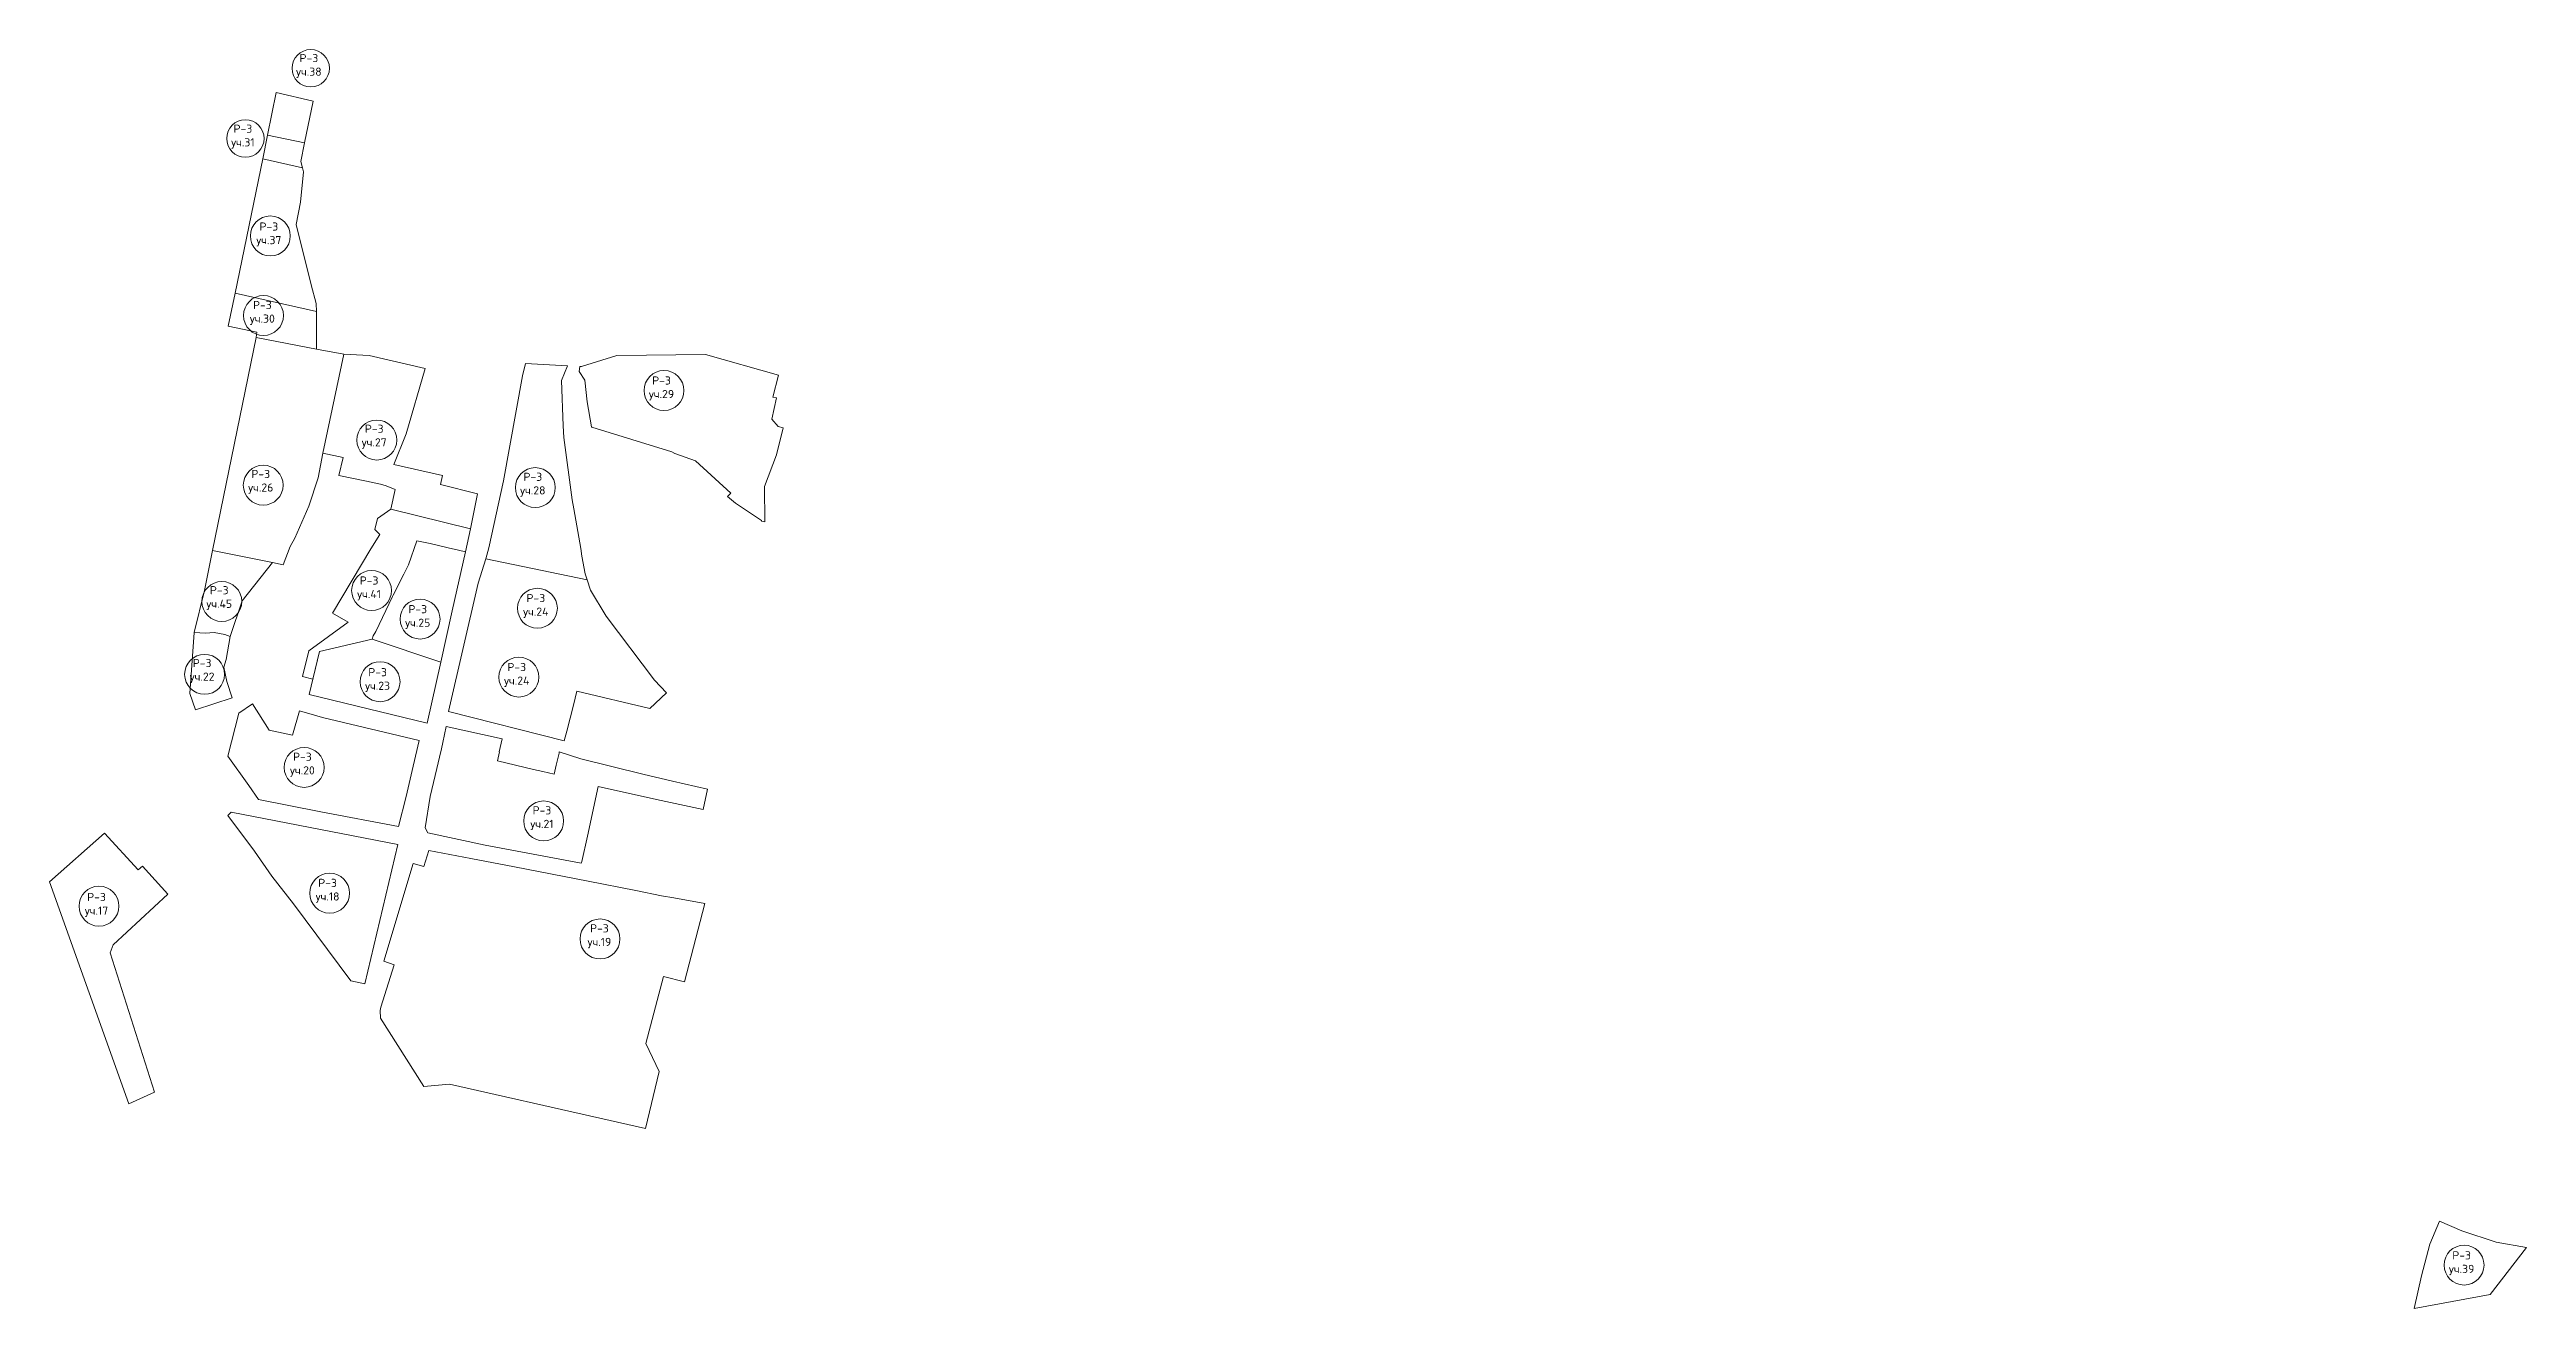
# Model space of a CAD drawing. Extents: x 1391530 to 1399368, y 355539 to 360872.
# Drawn here: x 1394096 to 1396082, y 359863 to 360872 of the extents above; entities that cross this region are included whole.
import ezdxf

# ---------------------------------------------------------------- set-up
doc = ezdxf.new("R2010")
doc.units = 0
doc.header["$MEASUREMENT"] = 0
doc.layers.add('Р-3', color=142, linetype='Continuous')
doc.styles.get("Standard").update_dxf_attribs({"font": 'simplex.shx'})

msp = doc.modelspace()

# ---------------------------------------------------------------- texts
at = {"layer": 'Р-3', "char_height": 6.53, "width": 6.533, "attachment_point": 2}
for s, insert in [('Р-3\\Pуч.38', (1394303.6, 360868.2)), ('Р-3\\Pуч.31', (1394250.7, 360811.6)), ('Р-3\\Pуч.37', (1394271.5, 360733.2)), ('Р-3\\Pуч.30', (1394266.3, 360670.3)), ('Р-3\\Pуч.29', (1394586.4, 360609.8)), ('Р-3\\Pуч.27', (1394356, 360571.1)), ('Р-3\\Pуч.26', (1394265, 360534.9)), ('Р-3\\Pуч.28', (1394483.2, 360532.6)), ('Р-3\\Pуч.41', (1394351.9, 360449.5)), ('Р-3\\Pуч.45', (1394231.7, 360441.7)), ('Р-3\\Pуч.24', (1394485.6, 360435.4)), ('Р-3\\Pуч.25', (1394390.9, 360426.5)), ('Р-3\\Pуч.22', (1394218, 360383.3)), ('Р-3\\Pуч.23', (1394358.7, 360376)), ('Р-3\\Pуч.24', (1394470.3, 360380.1)), ('Р-3\\Pуч.20', (1394298.4, 360308.2)), ('Р-3\\Pуч.21', (1394490.5, 360265.3)), ('Р-3\\Pуч.17', (1394133.3, 360195.8)), ('Р-3\\Pуч.18', (1394318.6, 360207.1)), ('Р-3\\Pуч.19', (1394536.6, 360170.7)), ('Р-3\\Pуч.39', (1396030, 359908.6))]:
    msp.add_mtext(s, dxfattribs=dict(at, insert=insert))

# ---------------------------------------------------------------- linework, layer by layer
at = {"layer": 'Р-3', "lineweight": 20}
for points in [[(1394307.1, 360830.5), (1394277.3, 360837.3), (1394270.5, 360803.3), (1394300.2, 360797), (1394307.1, 360830.5)], [(1394300.2, 360797), (1394270.5, 360803.3), (1394266.7, 360784.2), (1394298.5, 360777.1), (1394297.1, 360782.2), (1394300.2, 360797)], [(1394266.7, 360784.2), (1394244.6, 360676.5), (1394309.6, 360661.9), (1394309.5, 360668.2), (1394305.4, 360683.1), (1394293.5, 360731.5), (1394296.8, 360749.4), (1394299.4, 360773.9), (1394298.5, 360777.1), (1394266.7, 360784.2)], [(1394309.6, 360661.9), (1394309.6, 360648.5), (1394309.6, 360631.7), (1394261.4, 360641.1), (1394261.8, 360645.2), (1394239, 360650), (1394244.6, 360676.5), (1394309.6, 360661.9)], [(1394282.9, 360458.9), (1394288.6, 360473.4), (1394292.4, 360480.2), (1394303.6, 360505.9), (1394311.1, 360528.5), (1394314.7, 360548.3), (1394331.7, 360627.7), (1394309.6, 360631.7), (1394261.4, 360641.1), (1394261.4, 360641.1), (1394226.4, 360470.2), (1394274.4, 360460.6), (1394282.9, 360458.9)], [(1394433.1, 360487.6), (1394438.8, 360515.8), (1394409.2, 360523.3), (1394410.9, 360530.5), (1394371.7, 360539.1), (1394381.5, 360563.9), (1394397, 360616.1), (1394351.9, 360626.5), (1394331.7, 360627.7), (1394314.7, 360548.3), (1394331, 360544.8), (1394327.6, 360530.3), (1394349.9, 360525.8), (1394361, 360523.5), (1394365.7, 360522), (1394372.8, 360519.2), (1394369.3, 360503.3), (1394433.1, 360487.6)], [(1394669.2, 360493.3), (1394668.9, 360521.5), (1394678.6, 360547), (1394683.9, 360568.5), (1394680, 360569.6), (1394674.9, 360575.5), (1394678.6, 360592.6), (1394675.7, 360593.2), (1394680.1, 360610.8), (1394621.6, 360627.4), (1394550.6, 360626.5), (1394522.3, 360617.8), (1394520.9, 360617.8), (1394520.5, 360613.7), (1394525, 360606.7), (1394526.7, 360589.4), (1394530.2, 360569.4), (1394530.5, 360569.2), (1394594.7, 360549.4), (1394597.2, 360548.1), (1394613.7, 360542.2), (1394642, 360516.3), (1394639.2, 360513.6), (1394645.8, 360508.3), (1394666.7, 360494.2), (1394666.5, 360493.9), (1394669.2, 360493.3)], [(1394526.8, 360446.7), (1394525.3, 360451.6), (1394522.5, 360465.6), (1394521.6, 360471.8), (1394516.2, 360503.6), (1394514.7, 360510.8), (1394508.1, 360560.8), (1394507.5, 360570.2), (1394506.3, 360606.6), (1394510.9, 360618.3), (1394477.2, 360620.1), (1394475, 360610.3), (1394459.7, 360526.2), (1394448, 360472.4), (1394445.4, 360463.6), (1394526.8, 360446.7)], [(1394298.6, 360369.2), (1394306.9, 360367.2), (1394312.1, 360389.2), (1394354.5, 360399.2), (1394355.2, 360401.8), (1394357.3, 360405.3), (1394370.7, 360433.3), (1394371.2, 360434.4), (1394379.8, 360451.4), (1394381.6, 360455.1), (1394383.5, 360458.8), (1394390.1, 360478.1), (1394400.9, 360475.8), (1394415.4, 360472.5), (1394423.7, 360470.6), (1394429.2, 360469.3), (1394433.1, 360487.6), (1394369.3, 360503.3), (1394358.6, 360495.8), (1394356.5, 360487), (1394360.5, 360483), (1394353.2, 360471.5), (1394322.6, 360420), (1394335.1, 360412.9), (1394303.5, 360389.8), (1394298.6, 360369.2)], [(1394240.5, 360401.3), (1394250.1, 360429.8), (1394274.4, 360460.6), (1394226.4, 360470.2), (1394219.8, 360438.3), (1394211.7, 360404.5), (1394220.7, 360404), (1394227.7, 360404.5), (1394236.2, 360403), (1394240.5, 360401.3)], [(1394409.4, 360380.8), (1394418.5, 360421.9), (1394429.2, 360469.3), (1394423.7, 360470.6), (1394415.4, 360472.5), (1394400.9, 360475.8), (1394390.1, 360478.1), (1394383.5, 360458.8), (1394381.6, 360455.1), (1394379.8, 360451.4), (1394371.2, 360434.4), (1394370.7, 360433.3), (1394357.3, 360405.3), (1394355.2, 360401.8), (1394354.5, 360399.2), (1394409.4, 360380.8)], [(1394445.4, 360463.6), (1394526.8, 360446.7), (1394529.4, 360438.5), (1394542.1, 360417.6), (1394580.8, 360366.3), (1394590.4, 360356.2), (1394577.1, 360343.6), (1394518.4, 360357.6), (1394515.8, 360346.4), (1394510.6, 360325.5), (1394508.3, 360317.6), (1394415.5, 360341.2), (1394439.5, 360444.1), (1394445.4, 360463.6)], [(1394212.8, 360342.5), (1394242.1, 360352.2), (1394237.8, 360365.2), (1394235.5, 360376.7), (1394237.3, 360382.9), (1394240.5, 360401.3), (1394236.2, 360403), (1394227.7, 360404.5), (1394220.7, 360404), (1394211.7, 360404.5), (1394208.2, 360355.7), (1394212.8, 360342.5)], [(1394398.4, 360331.8), (1394409.4, 360380.8), (1394354.5, 360399.2), (1394312.1, 360389.2), (1394303.9, 360354.8), (1394398.4, 360331.8)], [(1394375.6, 360249.1), (1394381.5, 360273), (1394387.2, 360297.4), (1394392.1, 360318), (1394314.5, 360336.3), (1394308.2, 360338.2), (1394296.2, 360341.8), (1394290.6, 360322.2), (1394271.7, 360326.2), (1394258.3, 360347.3), (1394247.4, 360339.9), (1394238.6, 360305.3), (1394255.4, 360281.8), (1394263.2, 360270.8), (1394313.1, 360260.8), (1394375.6, 360249.1)], [(1394522.1, 360219.7), (1394522.4, 360221), (1394527, 360241.3), (1394535.6, 360281.2), (1394582.4, 360270.7), (1394619.9, 360262.6), (1394623.3, 360278.9), (1394595.2, 360285.4), (1394571.4, 360291), (1394521.8, 360303.3), (1394504.4, 360308.8), (1394504.2, 360307.9), (1394501.9, 360298.3), (1394500.4, 360291), (1394491.1, 360293.1), (1394483.8, 360294.8), (1394455, 360301.6), (1394456.5, 360308.8), (1394456.1, 360308.9), (1394458.5, 360319.4), (1394413.8, 360329.2), (1394411, 360316.5), (1394410, 360311.3), (1394408.4, 360304.7), (1394406.2, 360295.6), (1394400.8, 360273.2), (1394396.8, 360248.1), (1394399.1, 360244), (1394445.1, 360234.2), (1394522.1, 360219.7)], [(1394348.4, 360122.9), (1394374.9, 360234.5), (1394241.3, 360260.4), (1394238.7, 360257.8), (1394260.1, 360229.4), (1394274, 360209.3), (1394291.3, 360187), (1394337.2, 360125.3), (1394348.4, 360122.9)], [(1394139.7, 360243.6), (1394095.6, 360204.8), (1394159.2, 360026.8), (1394179.9, 360036.2), (1394144.2, 360147.8), (1394146.7, 360154.3), (1394190.6, 360194.7), (1394170.2, 360217.3), (1394166.7, 360214.2), (1394139.7, 360243.6)], [(1394395.9, 360040.6), (1394416.4, 360042.6), (1394537, 360015.3), (1394573.5, 360007.1), (1394584.5, 360052.7), (1394573.8, 360075.1), (1394588.1, 360128.9), (1394604.9, 360124.5), (1394621.1, 360187.2), (1394596.2, 360191.9), (1394586.4, 360193.4), (1394565.7, 360197.8), (1394527.7, 360205.2), (1394468.6, 360216.7), (1394433.4, 360223.5), (1394399.7, 360229.8), (1394395.9, 360216.9), (1394387.2, 360219.3), (1394363.8, 360141.1), (1394372, 360138.2), (1394361.3, 360104.3), (1394360.8, 360101.6), (1394361.1, 360095.5), (1394395.9, 360040.6)], [(1396012.3, 359932.7), (1396030.1, 359924.9), (1396057.6, 359915.9), (1396082, 359911.6), (1396052.9, 359874), (1395991.9, 359862.7), (1395997.7, 359888.9), (1396004.4, 359914.3), (1396012.3, 359932.7)]]:
    msp.add_lwpolyline(points, dxfattribs=at)
at = {"layer": 'Р-3', "lineweight": 0}
for centre, radius in [((1394305.1, 360856.8), 15), ((1394252.7, 360800.5), 15), ((1394272.7, 360722.4), 16), ((1394267.2, 360658.6), 16), ((1394588.4, 360598.5), 16), ((1394358.1, 360558.8), 16), ((1394267, 360522.6), 16), ((1394485.2, 360520.7), 16), ((1394353.9, 360438.2), 16), ((1394233.8, 360429.4), 16), ((1394392.8, 360415.3), 16), ((1394486.9, 360424), 16), ((1394220, 360371), 16), ((1394360.7, 360365.1), 16), ((1394472, 360368.8), 16), ((1394299.8, 360296.4), 16), ((1394491.9, 360253.5), 16), ((1394320.3, 360195.6), 16), ((1394135.3, 360185.2), 16), ((1394537.1, 360158.9), 16), ((1396032, 359897.5), 16)]:
    msp.add_circle(centre, radius, dxfattribs=at)

msp.set_redraw_order([(e.dxf.handle, doc.entitydb.next_handle()) for e in msp.query("TEXT MTEXT ATTDEF DIMENSION ARC_DIMENSION")])  # texts and dimensions are drawn at this point

doc.saveas('drawing.dxf')
